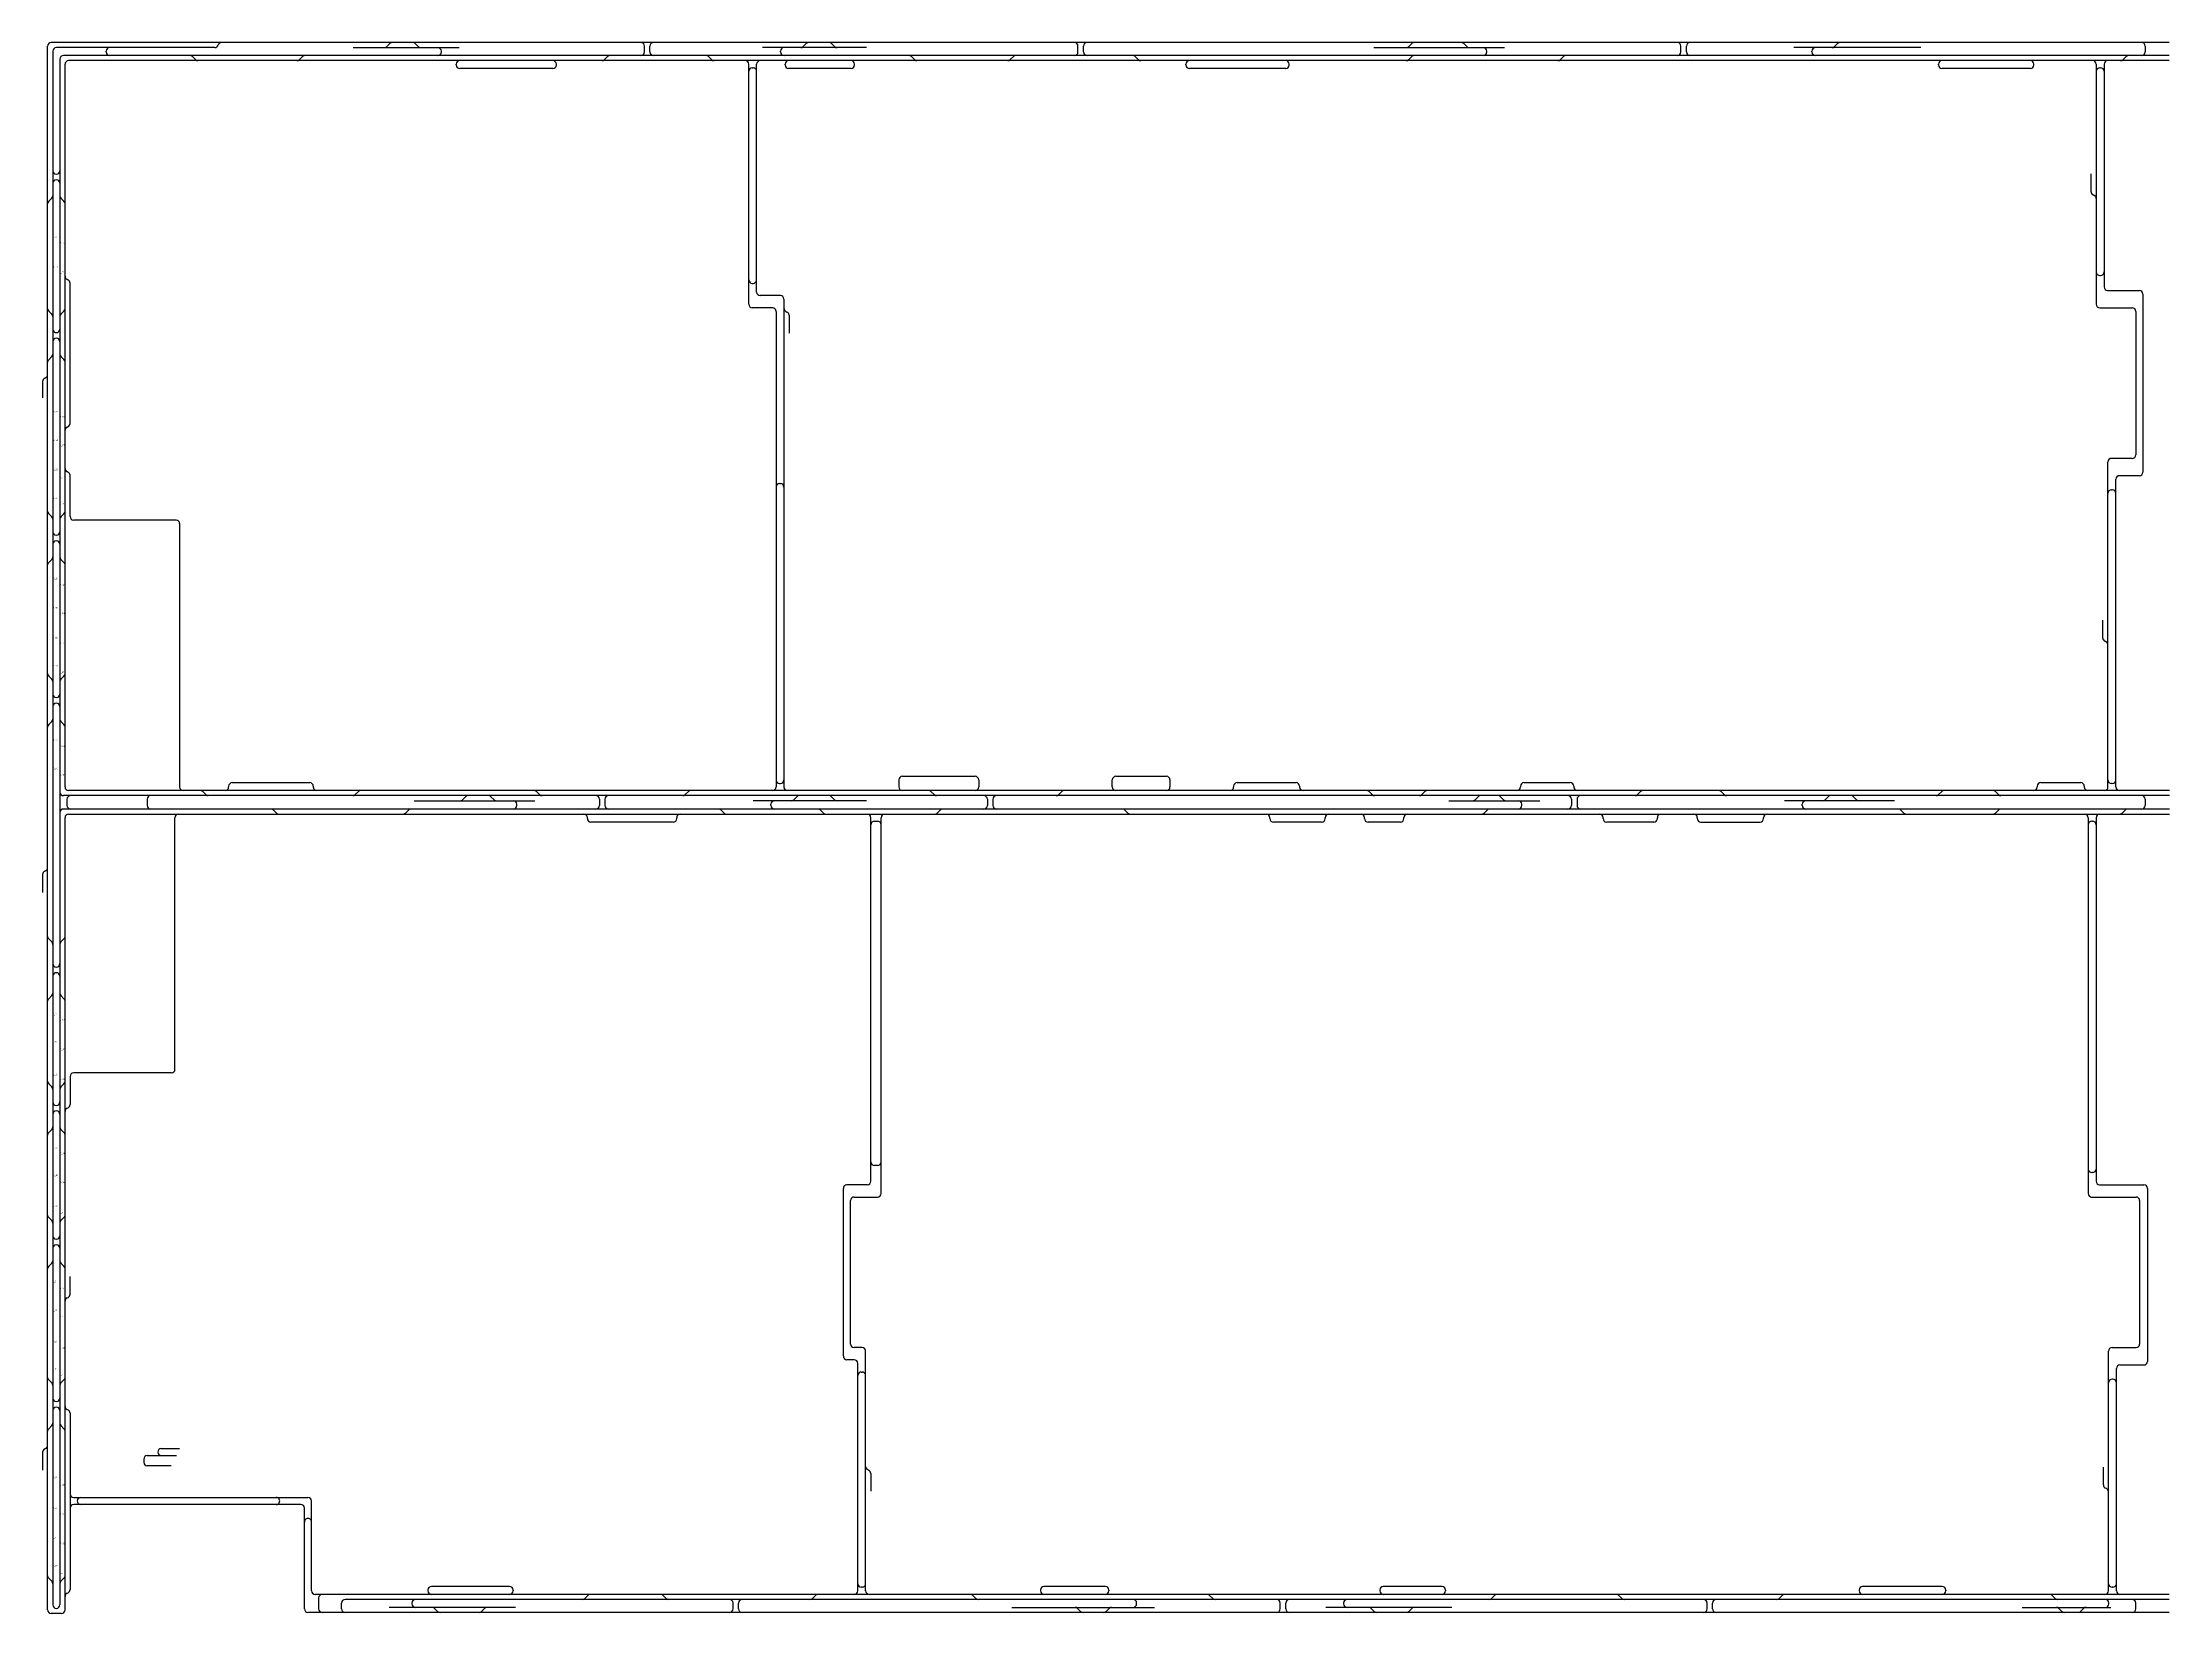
# Model space of a CAD drawing. Header units: millimetres. Extents: x 250 to 269997, y 125 to 199400.
import ezdxf

# ---------------------------------------------------------------- set-up
doc = ezdxf.new("R2010")
doc.units = ezdxf.units.MM
for name, color, linetype in [('L2_AMHS_Rail Center(P2L 7F Test Bed Upper)', 30, 'Continuous'), ('L2_AMHS_Rail Center(P2L 7F Upper)', 6, 'Continuous'), ('RJE_TEXT_OB_upp(190522)', 7, 'Continuous')]:
    doc.layers.add(name, color=color, linetype=linetype)
doc.styles.get("Standard").update_dxf_attribs({"font": 'arial.ttf'})

msp = doc.modelspace()

# ---------------------------------------------------------------- linework, layer by layer
at = {"layer": 'L2_AMHS_Rail Center(P2L 7F Test Bed Upper)'}
for p, q in [((13084, 19700, 0), (13084, 19300, 0)), ((13534, 20150, 0), (17231, 20150, 0)), ((15314, 21050, 0), (17631, 21050, 0)), ((16565, 18850, 0), (13534, 18850, 0))]:
    msp.add_line(p, q, dxfattribs=at)
for centre, start, end in [((13534, 19700, 0), 90, 180), ((13534, 19300, 0), 180, 270), ((15314, 20600, 0), 90, 269.86312)]:
    msp.add_arc(centre, 450, start, end, dxfattribs=at)
at = {"layer": 'L2_AMHS_Rail Center(P2L 7F Upper)', "lineweight": 30}
for p, q in [((900, 575), (900, 198950)), ((269957, 199400), (1350, 199400)), ((1550, 198300), (1550, 1225)), ((22085, 198750), (2000, 198750)), ((2451, 197300), (2450, 1225)), ((269957, 197750), (2900, 197750)), ((269957, 197100), (3550, 197100)), ((8317, 198200), (8317, 198300)), ((19642, 197232), (19257, 197618)), ((32841, 197232), (33226, 197618)), ((39655, 198750), (53094, 198750)), ((44310, 199268), (43924, 198882)), ((47524, 199268), (47910, 198882)), ((50828, 198200), (50828, 198300)), ((71525, 197232), (71909, 197618)), ((76579, 198200), (76579, 198950)), ((77279, 198200), (77279, 198950)), ((85110, 197232), (84725, 197618)), ((104735, 198750), (91561, 198750)), ((93837, 198200), (93837, 198300)), ((96724, 198882), (97109, 199268)), ((100324, 199268), (100710, 198882)), ((110440, 197619), (110826, 197233)), ((122990, 197232), (123375, 197618)), ((131571, 198200), (131571, 198950)), ((132271, 198200), (132271, 198950)), ((139222, 197232), (138837, 197618)), ((169089, 198750), (185673, 198750)), ((173522, 197232), (173907, 197618)), ((173910, 199268), (173524, 198882)), ((180882, 198882), (180497, 199268)), ((183407, 198200), (183407, 198300)), ((192747, 197232), (193132, 197618)), ((208038, 198200), (208038, 198950)), ((208738, 198200), (208738, 198950)), ((238474, 198750), (222361, 198750)), ((224656, 198200), (224656, 198300)), ((227525, 198882), (227909, 199268)), ((264125, 197232), (264509, 197618)), ((266917, 198950), (266917, 198200)), ((3100, 104968), (3100, 196650)), ((52716, 196550), (52716, 196650)), ((64967, 196100), (53166, 196100)), ((65417, 196550), (65417, 196650)), ((89815, 166200), (89815, 196650)), ((90265, 196200), (90365, 196200)), ((90815, 167750), (90815, 196650)), ((94426, 196550), (94426, 196650)), ((102791, 196100), (94876, 196100)), ((103241, 196550), (103241, 196650)), ((145259, 196550), (145259, 196650)), ((157917, 196100), (145709, 196100)), ((158367, 196550), (158367, 196650)), ((240699, 196550), (240699, 196650)), ((252359, 196100), (241149, 196100)), ((252809, 196550), (252809, 196650)), ((260706, 196650), (260706, 166200)), ((261156, 196200), (261256, 196200)), ((261706, 196650), (261706, 168400)), ((260056, 180477), (260056, 182742)), ((1032, 179268), (1418, 179653)), ((2968, 179268), (2582, 179653)), ((260446, 180008), (260315, 180069)), ((3360, 169363), (3490, 169302)), ((3750, 151090), (3750, 168895)), ((90265, 168850), (90365, 168850)), ((93822, 167300), (91265, 167300)), ((261156, 169860), (261256, 169860)), ((262156, 167950), (266179, 167950)), ((266628, 167500), (266628, 144900)), ((1032, 165336), (1418, 164950)), ((2968, 165336), (2582, 164950)), ((92822, 165750), (90265, 165750)), ((93272, 165300), (93272, 104968)), ((94272, 166850), (94272, 104968)), ((94532, 165277), (94663, 165216)), ((94922, 164808), (94922, 162544)), ((261156, 165750), (265278, 165750)), ((265728, 165300), (265728, 147100)), ((1032, 159167), (1418, 159552)), ((2968, 159171), (2582, 159557)), ((640, 156862), (510, 156802)), ((250, 156393), (250, 154329)), ((3360, 150621), (3490, 150682)), ((262196, 104968), (262196, 146200)), ((265278, 146650), (262646, 146650)), ((3360, 144967), (3490, 144906)), ((3750, 139275), (3750, 144499)), ((93722, 143456), (93822, 143456)), ((263196, 104968), (263196, 144000)), ((266178, 144450), (263646, 144450)), ((262646, 142650), (262746, 142650)), ((1032, 139630), (1418, 139245)), ((2968, 139630), (2582, 139245)), ((17187, 138825), (4200, 138825)), ((17637, 138375), (17637, 104968)), ((1032, 133457), (1418, 133842)), ((2968, 133457), (2582, 133842)), ((261546, 123856), (261546, 126121)), ((261936, 123387), (261806, 123448)), ((1032, 119040), (1418, 118655)), ((2968, 119040), (2582, 118655)), ((1032, 112874), (1418, 113259)), ((2968, 112874), (2582, 113259)), ((24302, 105518), (34143, 105518)), ((93722, 105418), (93822, 105418)), ((108842, 105868), (108842, 104968)), ((109292, 106318), (118529, 106318)), ((118979, 105868), (118979, 104968)), ((135924, 104968), (135924, 105868)), ((136374, 106318), (142788, 106318)), ((143238, 105868), (143238, 104968)), ((151763, 105518), (159223, 105518)), ((188131, 105518), (194002, 105518)), ((253676, 105518), (258746, 105518)), ((262746, 105418), (262646, 105418)), ((269997, 103868), (2900, 103868)), ((3350, 103418), (3350, 102618)), ((269997, 104518), (3550, 104518)), ((13517, 103418), (13517, 102618)), ((20951, 104000), (20566, 104386)), ((23852, 105068), (23852, 104968)), ((34593, 105068), (34593, 104968)), ((39916, 104000), (40301, 104386)), ((47387, 103218), (62673, 103218)), ((53910, 103736), (53524, 103350)), ((57509, 103350), (57124, 103736)), ((60408, 102618), (60408, 102768)), ((63278, 104000), (62893, 104386)), ((70879, 103418), (70879, 102618)), ((71579, 103418), (71579, 102618)), ((81769, 104000), (82154, 104386)), ((104744, 103218), (90361, 103218)), ((92626, 102618), (92626, 102768)), ((95524, 103350), (95909, 103736)), ((100324, 103736), (100710, 103350)), ((113310, 104000), (112924, 104386)), ((120074, 103418), (120074, 102618)), ((120774, 103418), (120774, 102618)), ((129124, 104000), (129509, 104386)), ((151313, 105068), (151313, 104968)), ((159673, 105068), (159673, 104968)), ((168866, 104000), (168482, 104386)), ((175187, 104000), (175572, 104386)), ((178606, 103218), (190141, 103218)), ((182310, 103736), (181924, 103350)), ((185156, 103736), (185542, 103350)), ((187681, 105068), (187681, 104968)), ((187875, 102618), (187875, 102768)), ((194159, 103418), (194159, 102618)), ((194452, 105068), (194452, 104968)), ((194859, 103418), (194859, 102618)), ((202543, 104000), (202928, 104386)), ((213509, 104000), (213125, 104386)), ((235111, 103218), (221161, 103218)), ((223427, 102618), (223427, 102768)), ((226325, 103350), (226709, 103736)), ((229924, 103736), (230310, 103350)), ((240724, 104000), (241109, 104386)), ((248309, 104000), (247925, 104386)), ((253226, 105068), (253226, 104968)), ((259196, 105068), (259196, 104968)), ((266917, 103418), (266917, 102618)), ((269997, 102168), (2900, 102168)), ((3100, 575), (3100, 101068)), ((3550, 101518), (269997, 101518)), ((17044, 69150), (17044, 101068)), ((29536, 102036), (29921, 101650)), ((46663, 102036), (46278, 101650)), ((69348, 100968), (69348, 101068)), ((80230, 100518), (69798, 100518)), ((80680, 100968), (80680, 101068)), ((86311, 102036), (86696, 101650)), ((98906, 102036), (99292, 101650)), ((105306, 54950), (105306, 101068)), ((105756, 100618), (106156, 100618)), ((106606, 53400), (106606, 101068)), ((114095, 102036), (113710, 101650)), ((137519, 102036), (137904, 101650)), ((155914, 100968), (155914, 101068)), ((162474, 100518), (156364, 100518)), ((162924, 100968), (162924, 101068)), ((167914, 100968), (167914, 101068)), ((172460, 100518), (168364, 100518)), ((172910, 100968), (172910, 101068)), ((183466, 102036), (183081, 101650)), ((198176, 100968), (198176, 101068)), ((204597, 100518), (198626, 100518)), ((205047, 100968), (205047, 101068)), ((210117, 101068), (210117, 100968)), ((210567, 100518), (218074, 100518)), ((218524, 100968), (218524, 101068)), ((235944, 102036), (236329, 101650)), ((248309, 102036), (247925, 101650)), ((259694, 101068), (259694, 53400)), ((260144, 100618), (260244, 100618)), ((260694, 101068), (260694, 54950)), ((263984, 101650), (264368, 102036)), ((250, 93855), (250, 91591)), ((640, 94325), (510, 94264)), ((1032, 85697), (1418, 85312)), ((2968, 85697), (2582, 85311)), ((1032, 78111), (1418, 78497)), ((2968, 78111), (2582, 78497)), ((3750, 68250), (3750, 64672)), ((16594, 68700), (4200, 68700)), ((1032, 67315), (1418, 66929)), ((2968, 67315), (2582, 66929)), ((3360, 64204), (3490, 64264)), ((1032, 61138), (1418, 61523)), ((2968, 61138), (2582, 61523)), ((106156, 56950), (105756, 56950)), ((101817, 32750), (101817, 54050)), ((104856, 54500), (102267, 54500)), ((260244, 56050), (260142, 56050)), ((261143, 54500), (266767, 54500)), ((267217, 54050), (267217, 32100)), ((102717, 34300), (102717, 52500)), ((103167, 52950), (106156, 52950)), ((260107, 52950), (265767, 52950)), ((266217, 52500), (266217, 34300)), ((1032, 50341), (1418, 49956)), ((2968, 50341), (2582, 49956)), ((1032, 44164), (1418, 44549)), ((2968, 44164), (2582, 44549)), ((3750, 40613), (3750, 42877)), ((3360, 40143), (3490, 40204)), ((104191, 33850), (103167, 33850)), ((104641, 3000), (104641, 33400)), ((262267, 3000), (262267, 33400)), ((262717, 33850), (265767, 33850)), ((1032, 29746), (1418, 29361)), ((2968, 29746), (2582, 29361)), ((103191, 32300), (102267, 32300)), ((103641, 3000), (103641, 31850)), ((104091, 30750), (104191, 30750)), ((262817, 29850), (262717, 29850)), ((263267, 3000), (263267, 31201)), ((263717, 31650), (266767, 31650)), ((3360, 26011), (3490, 25951)), ((3750, 25545), (3750, 3151)), ((1032, 23567), (1418, 23952)), ((2968, 23567), (2582, 23952)), ((250, 20571), (250, 18307)), ((640, 21041), (510, 20980)), ((104901, 18370), (105031, 18309)), ((105291, 17901), (105291, 15636)), ((261617, 16439), (261617, 18703)), ((4200, 14850), (33917, 14850)), ((33017, 13950), (4200, 13950)), ((33467, 700), (33467, 13500)), ((34367, 3000), (34367, 14400)), ((262007, 15970), (261876, 16030)), ((1032, 4593), (1418, 4207)), ((2968, 4593), (2582, 4207)), ((3360, 2682), (3490, 2743)), ((49128, 3100), (49128, 3000)), ((59472, 3550), (49578, 3550)), ((59922, 3100), (59922, 3000)), ((104191, 3450), (104091, 3450)), ((126809, 3100), (126809, 3000)), ((135047, 3550), (127259, 3550)), ((135497, 3100), (135497, 3000)), ((169841, 3100), (169841, 3000)), ((177738, 3550), (170291, 3550)), ((178188, 3100), (178188, 3000)), ((230634, 3100), (230634, 3000)), ((241176, 3550), (231084, 3550)), ((241626, 3100), (241626, 3000)), ((262817, 3450), (262717, 3450)), ((2650, 125), (1350, 125)), ((269957, 250), (33917, 250)), ((269957, 2550), (34817, 2550)), ((38167, 700), (38167, 1450)), ((269957, 1900), (38617, 1900)), ((60225, 900), (44212, 900)), ((47097, 1450), (47097, 1350)), ((49976, 768), (50361, 382)), ((56309, 768), (55925, 382)), ((69022, 2032), (69409, 2418)), ((78974, 2418), (79359, 2032)), ((87821, 700), (87821, 1450)), ((88521, 700), (88521, 1450)), ((98271, 2418), (97886, 2032)), ((118618, 2032), (118231, 2418)), ((123177, 900), (141273, 900)), ((131525, 768), (131910, 382)), ((135509, 768), (135124, 382)), ((139008, 1349), (139008, 1450)), ((148268, 2418), (148653, 2032)), ((157221, 700), (157221, 1450)), ((157921, 700), (157921, 1450)), ((179000, 900), (162988, 900)), ((165253, 1450), (165253, 1350)), ((168751, 768), (169136, 382)), ((173909, 768), (173525, 382)), ((184405, 2418), (184021, 2032)), ((200145, 2418), (200530, 2032)), ((211357, 700), (211357, 1450)), ((212057, 700), (212057, 1450)), ((220496, 2032), (220883, 2418)), ((251312, 900), (262574, 900)), ((255511, 2032), (255124, 2418)), ((256360, 382), (255974, 768)), ((259109, 768), (258724, 382)), ((262308, 1349), (262308, 1450)), ((265717, 700), (265717, 1453))]:
    msp.add_line(p, q, dxfattribs=at)
at = {"layer": 'L2_AMHS_Rail Center(P2L 7F Upper)'}
msp.add_line((35267, 2100), (35267, 700), dxfattribs=at)
at = {"layer": 'L2_AMHS_Rail Center(P2L 7F Upper)', "lineweight": 30}
for centre, start, end in [((1350, 198950), 90, 180), ((2000, 198300), 90, 180), ((2900, 197300), 90, 180), ((3550, 196650), 90, 180), ((8767, 198300), 90, 180), ((8767, 198200), 180, 270), ((18938, 197300), 44.93981, 90), ((19960, 197550), 224.93981, 270), ((22085, 199200), 270, 343.87238), ((22949, 198950), 90, 163.87238), ((32522, 197550), 270, 315.06019), ((33544, 197300), 90, 135.06019), ((43606, 199200), 270, 314.99855), ((44628, 198950), 90, 134.99855), ((47206, 198950), 45.00145, 90), ((48228, 199200), 225.00145, 270), ((50378, 198300), 0, 90), ((50378, 198200), 270, 0), ((53166, 196650), 90, 180), ((64967, 196650), 0, 90), ((71206, 197550), 270, 315.06019), ((72228, 197300), 90, 135.06019), ((76129, 198950), 0, 90), ((76129, 198200), 270, 0), ((77729, 198950), 90, 180), ((77729, 198200), 180, 270), ((84406, 197300), 44.93981, 90), ((85428, 197550), 224.93981, 270), ((89365, 196650), 0, 90), ((91265, 196650), 90, 180), ((94287, 198300), 90, 180), ((94287, 198200), 180, 270), ((94876, 196650), 90, 180), ((96406, 199200), 270, 315.06019), ((97428, 198950), 90, 135.06019), ((100006, 198950), 45.00145, 90), ((101028, 199200), 225.00145, 270), ((102791, 196650), 0, 90), ((110121, 197301), 45.00145, 90), ((111144, 197551), 225.00145, 270), ((122672, 197550), 270, 315.06019), ((123694, 197300), 90, 135.06019), ((131121, 198950), 0, 90), ((131121, 198200), 270, 0), ((132721, 198950), 90, 180), ((132721, 198200), 180, 270), ((138519, 197300), 44.93981, 90), ((139541, 197550), 224.93981, 270), ((145709, 196650), 90, 180), ((157917, 196650), 0, 90), ((173204, 197550), 270, 315.06019), ((173206, 199200), 270, 314.99855), ((174226, 197300), 90, 135.06019), ((174228, 198950), 90, 134.99855), ((180178, 198950), 44.93981, 90), ((181200, 199200), 224.93981, 270), ((182957, 198300), 0, 90), ((182957, 198200), 270, 0), ((192429, 197550), 270, 315.06019), ((193451, 197300), 90, 135.06019), ((207588, 198950), 0, 90), ((207588, 198200), 270, 0), ((209188, 198950), 90, 180), ((209188, 198200), 180, 270), ((225106, 198300), 90, 180), ((225106, 198200), 180, 270), ((227206, 199200), 270, 315.06019), ((228228, 198950), 90, 135.06019), ((241149, 196650), 90, 180), ((252359, 196650), 0, 90), ((260256, 196650), 0, 90), ((262156, 196650), 90, 180), ((263806, 197550), 270, 315.06019), ((264828, 197300), 90, 135.06019), ((266467, 198950), 0, 90), ((266467, 198200), 270, 0), ((53166, 196550), 180, 270), ((64967, 196550), 270, 0), ((90265, 195750), 90, 180), ((90365, 195750), 0, 90), ((94876, 196550), 180, 270), ((102791, 196550), 270, 0), ((145709, 196550), 180, 270), ((157917, 196550), 270, 0), ((241149, 196550), 180, 270), ((252359, 196550), 270, 0), ((261156, 195750), 90, 180), ((261256, 195750), 0, 90), ((2000, 183140), 180, 359.8175), ((2000, 181540), 0, 179.90875), ((1350, 178949), 134.93981, 180), ((1100, 179972), 314.93981, 0), ((2900, 179972), 180, 225.06019), ((2650, 178949), 0, 45.06019), ((260506, 180476), 179.91136, 245), ((260256, 179600), 0, 65), ((261156, 170310), 180, 270), ((261256, 170310), 270, 0), ((3550, 169771), 180, 245), ((3300, 168895), 0, 65), ((90265, 169300), 180, 270), ((90365, 169300), 270, 0), ((91265, 167750), 180, 270), ((93822, 166850), 0, 90), ((262156, 168400), 180, 270), ((266178, 167500), 0, 90), ((1350, 165654), 180, 225.06019), ((1100, 164632), 0, 45.06019), ((2900, 164632), 134.93981, 180), ((2650, 165654), 314.93981, 0), ((90265, 166200), 180, 270), ((92822, 165300), 0, 90), ((94722, 165685), 180, 245), ((94472, 164809), 359.91136, 65), ((261156, 166200), 180, 270), ((265278, 165300), 0, 90), ((2000, 163051), 180, 270), ((2000, 161451), 90, 180), ((2000, 163051), 270, 0), ((2000, 161451), 0, 90), ((1350, 158848), 134.93981, 180), ((1100, 159871), 314.93981, 0), ((2900, 159875), 180, 225.06019), ((2650, 158853), 0, 45.06019), ((700, 156394), 115, 180.08864), ((450, 157270), 295, 0), ((3300, 151090), 295, 0), ((3550, 150213), 115, 180), ((262646, 146200), 90, 180), ((265278, 147100), 270, 0), ((3550, 145375), 180, 245), ((3300, 144499), 0, 65), ((93722, 143006), 90, 180), ((93822, 143006), 0, 90), ((263646, 144000), 90, 180), ((266178, 144900), 270, 0), ((262646, 142200), 90, 180), ((262746, 142200), 0, 90), ((1350, 139949), 180, 225.06019), ((1100, 138926), 0, 45.06019), ((2900, 138926), 134.93981, 180), ((2650, 139949), 314.93981, 0), ((4200, 139275), 180, 270), ((17187, 138375), 0, 90), ((2000, 137346), 180, 270), ((2000, 135746), 90, 180), ((2000, 137346), 270, 0), ((2000, 135746), 0, 90), ((1350, 133138), 134.93981, 180), ((1100, 134161), 314.93981, 0), ((2900, 134161), 180, 225.06019), ((2650, 133138), 0, 45.06019), ((261996, 123856), 179.91136, 245), ((261746, 122979), 0, 65), ((1350, 119359), 180, 225.06019), ((2650, 119359), 314.93981, 0), ((1100, 118336), 0, 45.06019), ((2000, 116757), 180, 270), ((2000, 116757), 270, 0), ((2900, 118336), 134.93981, 180), ((1100, 113578), 314.93981, 0), ((2000, 115157), 90, 180), ((2000, 115157), 0, 90), ((2900, 113578), 180, 225.06019), ((1350, 112555), 134.93981, 180), ((2650, 112555), 0, 45.06019), ((24302, 105068), 90, 180), ((34143, 105068), 0, 90), ((93722, 105868), 180, 270), ((93822, 105868), 270, 0), ((109292, 105868), 90, 179.99892), ((118529, 105868), 0, 90), ((136374, 105868), 90, 180), ((142788, 105868), 0, 90), ((151763, 105068), 90, 180), ((159223, 105068), 0, 90), ((188131, 105068), 90, 180), ((194002, 105068), 0, 90), ((253676, 105068), 90, 180), ((258746, 105068), 0, 90), ((262646, 105868), 180, 270), ((262746, 105868), 270, 0), ((2900, 104318), 180, 270), ((3550, 104968), 180, 270), ((3800, 103418), 90, 180), ((3800, 102618), 180, 270), ((13967, 103418), 90, 180), ((13967, 102618), 180, 270), ((18087, 104968), 180, 270), ((20248, 104068), 44.93981, 90), ((21270, 104318), 224.93981, 270), ((23402, 104968), 270, 0), ((35043, 104968), 180, 270), ((39597, 104318), 270, 315.06019), ((40619, 104068), 90, 135.06019), ((53206, 103668), 270, 314.99855), ((54228, 103418), 90, 134.99855), ((56806, 103418), 44.93981, 90), ((57827, 103668), 225.00145, 270), ((59958, 102768), 0, 90), ((59958, 102618), 270, 0), ((62575, 104068), 44.93981, 90), ((63597, 104318), 224.93981, 270), ((70429, 103418), 0, 90), ((70429, 102618), 270, 0), ((72029, 103418), 90, 180), ((72029, 102618), 180, 270), ((81451, 104318), 270, 315.06019), ((82473, 104068), 90, 135.06019), ((93076, 102768), 90, 180), ((93076, 102618), 180, 270), ((92822, 104968), 270, 0), ((94722, 104968), 180, 270), ((95206, 103668), 270, 315.06019), ((96228, 103418), 90, 135.06019), ((100006, 103418), 45.00145, 90), ((101028, 103668), 225.00145, 270), ((109292, 104968), 179.99892, 270), ((112605, 104068), 44.93981, 90), ((113629, 104318), 224.93981, 270), ((118529, 104968), 270, 0), ((119624, 103418), 0, 90), ((119624, 102618), 270, 0), ((121224, 103418), 90, 180), ((121224, 102618), 180, 270), ((128806, 104318), 270, 315.06019), ((129828, 104068), 90, 135.06019), ((136374, 104968), 180, 270), ((142788, 104968), 270, 0), ((150863, 104968), 270, 0), ((160123, 104968), 180, 270), ((168163, 104068), 44.93981, 90), ((169185, 104318), 224.93981, 270), ((174869, 104318), 270, 315.06019), ((175891, 104068), 90, 135.06019), ((181606, 103668), 270, 314.99855), ((182628, 103418), 90, 134.99855), ((184837, 103418), 45.00145, 90), ((185860, 103668), 225.00145, 270), ((187231, 104968), 270, 0), ((187425, 102768), 0, 90), ((187425, 102618), 270, 0), ((193709, 103418), 0, 90), ((193709, 102618), 270, 0), ((194902, 104968), 180, 270), ((195309, 103418), 90, 180), ((195309, 102618), 180, 270), ((202225, 104318), 270, 315.06019), ((203247, 104068), 90, 135.06019), ((212806, 104068), 44.93981, 90), ((213828, 104318), 224.93981, 270), ((223877, 102768), 90, 180), ((223877, 102618), 180, 270), ((226006, 103668), 270, 315.06019), ((227028, 103418), 90, 135.06019), ((229606, 103418), 45.00145, 90), ((230628, 103668), 225.00145, 270), ((240406, 104318), 270, 315.06019), ((241428, 104068), 90, 135.06019), ((247606, 104068), 44.93981, 90), ((248628, 104318), 224.93981, 270), ((252776, 104968), 270, 0), ((259646, 104968), 180, 270), ((261746, 104968), 270, 0), ((263646, 104968), 180, 270), ((266467, 103418), 0, 90), ((266467, 102618), 270, 0), ((2900, 101718), 90, 180), ((3550, 101068), 90, 180), ((17494, 101068), 90, 180), ((29218, 101718), 44.93981, 90), ((30240, 101968), 224.93981, 270), ((45960, 101968), 270, 315.06019), ((46982, 101718), 90, 135.06019), ((68898, 101068), 0, 90), ((69798, 100968), 180, 270), ((80230, 100968), 270, 0), ((81130, 101068), 90, 180), ((85993, 101718), 44.93981, 90), ((87015, 101968), 224.93981, 270), ((98588, 101718), 45.00145, 90), ((99610, 101968), 225.00145, 270), ((104856, 101068), 0, 90), ((105756, 100168), 90, 180), ((106156, 100168), 0, 90), ((107056, 101068), 90, 180), ((113392, 101968), 270, 315.06019), ((114414, 101718), 90, 135.06019), ((137200, 101718), 44.93981, 90), ((138222, 101968), 224.93981, 270), ((155464, 101068), 0, 90), ((156364, 100968), 180, 270), ((162474, 100968), 270, 0), ((163374, 101068), 90, 180), ((167464, 101068), 0, 90), ((168364, 100968), 180, 270), ((172460, 100968), 270, 0), ((173360, 101068), 90, 180), ((182762, 101968), 270, 315.06019), ((183784, 101718), 90, 135.06019), ((197726, 101068), 0, 90), ((198626, 100968), 180, 270), ((204597, 100968), 270, 0), ((205497, 101068), 90, 180), ((209667, 101068), 0, 90), ((210567, 100968), 180, 270), ((218074, 100968), 270, 0), ((218974, 101068), 90, 180), ((235626, 101718), 44.93981, 90), ((236648, 101968), 224.93981, 270), ((247606, 101968), 270, 315.06019), ((248628, 101718), 90, 135.06019), ((259244, 101068), 0, 90), ((260144, 100168), 90, 180), ((260244, 100168), 0, 90), ((261144, 101068), 90, 180), ((263665, 101968), 270, 315.06019), ((264687, 101718), 90, 135.06019), ((450, 94732), 295, 0), ((700, 93856), 115, 180.08864), ((1350, 86016), 180, 225.06019), ((1100, 84994), 0, 45.06019), ((2900, 84993), 134.93981, 180), ((2650, 86016), 314.93981, 0), ((2000, 82561), 180, 270), ((2000, 80961), 90, 180), ((2000, 82561), 270, 0), ((2000, 80961), 0, 90), ((1100, 78816), 314.93981, 0), ((2900, 78816), 180, 225.06019), ((1350, 77793), 134.93981, 180), ((2650, 77793), 0, 45.06019), ((1350, 67634), 180, 225.06019), ((2650, 67634), 314.93981, 0), ((4200, 68250), 90, 180), ((16594, 69150), 270, 0), ((1100, 66611), 0, 45.06019), ((2000, 65022), 180, 270), ((2000, 65022), 270, 0), ((2900, 66611), 134.93981, 180), ((2000, 63422), 90, 180), ((2000, 63422), 0, 90), ((3550, 63796), 115, 180), ((3300, 64672), 295, 0), ((1350, 60819), 134.93981, 180), ((1100, 61842), 314.93981, 0), ((2900, 61842), 180, 225.06019), ((2650, 60819), 0, 45.06019), ((105756, 57400), 180, 270), ((106156, 57400), 270, 0), ((102267, 54050), 90, 180), ((104856, 54950), 270, 0), ((260144, 56500), 180, 270), ((260244, 56500), 270, 0.0002), ((261144, 54950), 180.00569, 270), ((266767, 54050), 0, 90), ((103167, 52500), 90, 180), ((106156, 53400), 270, 0), ((260144, 53400), 180, 270), ((265767, 52500), 0, 90), ((1350, 50660), 180, 225.06019), ((1100, 49638), 0, 45.06019), ((2900, 49637), 134.93981, 180), ((2650, 50659), 314.93981, 0), ((2000, 48048), 180, 270), ((2000, 46448), 90, 180), ((2000, 48048), 270, 0), ((2000, 46448), 0, 90), ((1350, 43845), 134.93981, 180), ((1100, 44868), 314.93981, 0), ((2900, 44868), 180, 225.06019), ((2650, 43845), 0, 45.06019), ((3300, 40612), 295, 0.08864), ((3550, 39736), 115, 180), ((102267, 32750), 180, 270), ((103167, 34300), 180, 270), ((104191, 33400), 0, 90), ((262717, 33400), 90, 180), ((265767, 34300), 270, 0), ((1350, 30065), 180, 225.06019), ((2650, 30065), 314.93981, 0), ((103191, 31850), 0, 90), ((104091, 30300), 90, 180), ((104191, 30300), 0, 90), ((262717, 29400), 90, 180), ((262817, 29400), 0, 90), ((263717, 31200), 90, 180), ((266767, 32100), 270, 0), ((1100, 29042), 0, 45.06019), ((2000, 27454), 180, 270), ((2000, 27454), 270, 0), ((2900, 29042), 134.93981, 180), ((2000, 25854), 90, 180), ((2000, 25854), 0, 90), ((3550, 26419), 180, 245), ((3300, 25543), 0, 65), ((1350, 23248), 134.93981, 180), ((1100, 24271), 314.93981, 0), ((2900, 24271), 180, 225.06019), ((2650, 23248), 0, 45.06019), ((700, 20572), 115, 180.08864), ((450, 21449), 295, 0), ((105091, 18778), 180, 245), ((104841, 17901), 359.91136, 65), ((262067, 16438), 179.91136, 245), ((4200, 15300), 180, 270), ((4200, 13500), 90, 180), ((5100, 14400), 90, 180), ((5100, 14400), 180, 270), ((29887, 14400), 270, 90.00002), ((33017, 13500), 0, 90), ((33917, 14400), 0, 90), ((261817, 15562), 0, 65), ((33917, 11720), 0, 180.00002), ((1350, 4911), 180, 225.06019), ((1100, 3889), 0, 45.06019), ((2900, 3889), 134.93981, 180), ((2650, 4911), 314.93981, 0), ((3300, 3151), 295, 0), ((34817, 3000), 180, 270), ((49578, 3100), 90, 180), ((49578, 3000), 180, 270), ((59472, 3100), 0, 90), ((59472, 3000), 270, 0), ((103191, 3000), 270, 0), ((104091, 3900), 180, 270), ((104191, 3900), 270, 0), ((105091, 3000), 180, 270), ((127259, 3100), 90, 180), ((127259, 3000), 180, 270), ((135047, 3100), 0, 90), ((135047, 3000), 270, 0), ((170291, 3100), 90, 180), ((170291, 3000), 180, 270), ((177738, 3100), 0, 90), ((177738, 3000), 270, 0), ((231084, 3100), 90, 180), ((231084, 3000), 180, 270), ((241176, 3100), 0, 90), ((241176, 3000), 270, 0), ((261817, 3000), 270, 0), ((262717, 3900), 180, 270), ((262817, 3900), 270, 0), ((263717, 3000), 180, 270), ((1350, 575), 180, 270), ((2000, 1225), 180, 270), ((2000, 1225), 270, 359.99971), ((2650, 575), 270, 0), ((3550, 2274), 115, 180), ((33917, 700), 180, 270), ((35717, 2100), 90, 180), ((35717, 700), 180, 270), ((38617, 1450), 90, 180), ((38617, 700), 180, 270), ((47547, 1450), 90, 180), ((47547, 1350), 180, 270), ((49657, 450), 44.93981, 90), ((50679, 700), 224.93981, 270), ((55606, 700), 270, 315.06019), ((56628, 450), 90, 135.06019), ((68704, 2350), 270, 314.99855), ((69727, 2100), 90, 134.99855), ((78655, 2100), 44.93981, 90), ((79677, 2350), 224.93981, 270), ((87371, 1450), 0, 90), ((87371, 700), 270, 0), ((88971, 1450), 90, 180), ((88971, 700), 180, 270), ((97568, 2350), 270, 315.06019), ((98590, 2100), 90, 135.06019), ((117913, 2100), 45.00145, 90), ((118936, 2350), 225.00145, 270), ((131206, 450), 44.93981, 90), ((132228, 700), 224.93981, 270), ((134806, 700), 270, 315.06019), ((135828, 450), 90, 135.06019), ((138558, 1450), 0, 90), ((138558, 1350), 270, 0), ((147949, 2100), 44.93981, 90), ((148971, 2350), 224.93981, 270), ((156771, 1450), 0, 90), ((156771, 700), 270, 0), ((158371, 1450), 90, 180), ((158371, 700), 180, 270), ((165703, 1450), 90, 180), ((165703, 1350), 180, 270), ((168433, 450), 44.93981, 90), ((169455, 700), 224.93981, 270), ((173206, 700), 270, 315.06019), ((174228, 450), 90, 135.06019), ((183702, 2350), 270, 315.06019), ((184724, 2100), 90, 135.06019), ((199826, 2100), 44.93981, 90), ((200848, 2350), 224.93981, 270), ((210907, 1450), 0, 90), ((210907, 700), 270, 0), ((212507, 1450), 90, 180), ((212507, 700), 180, 270), ((220178, 2350), 270, 314.99855), ((221201, 2100), 90, 134.99855), ((254806, 2100), 45.00145, 90), ((255829, 2350), 225.00145, 270), ((255656, 450), 45.00145, 90), ((256678, 700), 225.00145, 270), ((258406, 700), 270, 315.06019), ((259428, 450), 90, 135.06019), ((261858, 1450), 0, 90), ((261858, 1350), 270, 0), ((265267, 1450), 0, 90), ((265267, 700), 270, 0)]:
    msp.add_arc(centre, 450, start, end, dxfattribs=at)

# ---------------------------------------------------------------- texts
at = {"layer": 'RJE_TEXT_OB_upp(190522)'}
for s, p in [('A_26', (1530, 174602)), ('A_52', (2465, 173875)), ('A_51', (1581, 170834)), ('A_25', (2406, 170188)), ('A_24', (1581, 152495)), ('A_50', (2449, 151852)), ('A_49', (1633, 148863)), ('A_23', (2442, 148244)), ('A_22', (1581, 145152)), ('A_48', (2449, 144189)), ('A_47', (1578, 141498)), ('A_21', (2425, 140817)), ('A_20', (1598, 131321)), ('A_46', (2465, 130494)), ('A_45', (1578, 127631)), ('A_19', (2442, 126911)), ('A_18', (1547, 123831)), ('A_44', (2482, 123141)), ('A_43', (1595, 120261)), ('A_17', (2393, 119444)), ('A_16', (1577, 110833)), ('A_42', (2491, 110097)), ('A_41', (1602, 107225)), ('A_15', (2479, 106397)), ('A_14', (1539, 76065)), ('A_40', (2420, 75359)), ('A_39', (1476, 72564)), ('A_13', (2476, 71585)), ('A_12', (1539, 68409)), ('A_38', (2454, 67809)), ('A_37', (1599, 59076)), ('A_11', (2476, 58390)), ('A_10', (1596, 55639)), ('A_36', (2494, 54735)), ('A_35', (1599, 51726)), ('A_9', (2419, 50861)), ('A_8', (1540, 42146)), ('A_34', (2437, 41319)), ('A_33', (1505, 38524)), ('A_7', (2419, 37723)), ('A_6', (1596, 34538)), ('A_32', (2437, 33724)), ('A_31', (1522, 31085)), ('A_5', (2419, 30313)), ('A_4', (1568, 17328)), ('A_30', (2438, 16349)), ('A_29', (1572, 13425)), ('A_3', (2448, 12649)), ('A_2', (1511, 9643)), ('A_28', (2472, 8909)), ('A_27', (1555, 6089)), ('A_1', (2419, 5191))]:
    msp.add_text(s, height=180, dxfattribs=at).set_placement(p)

doc.saveas('drawing.dxf')
